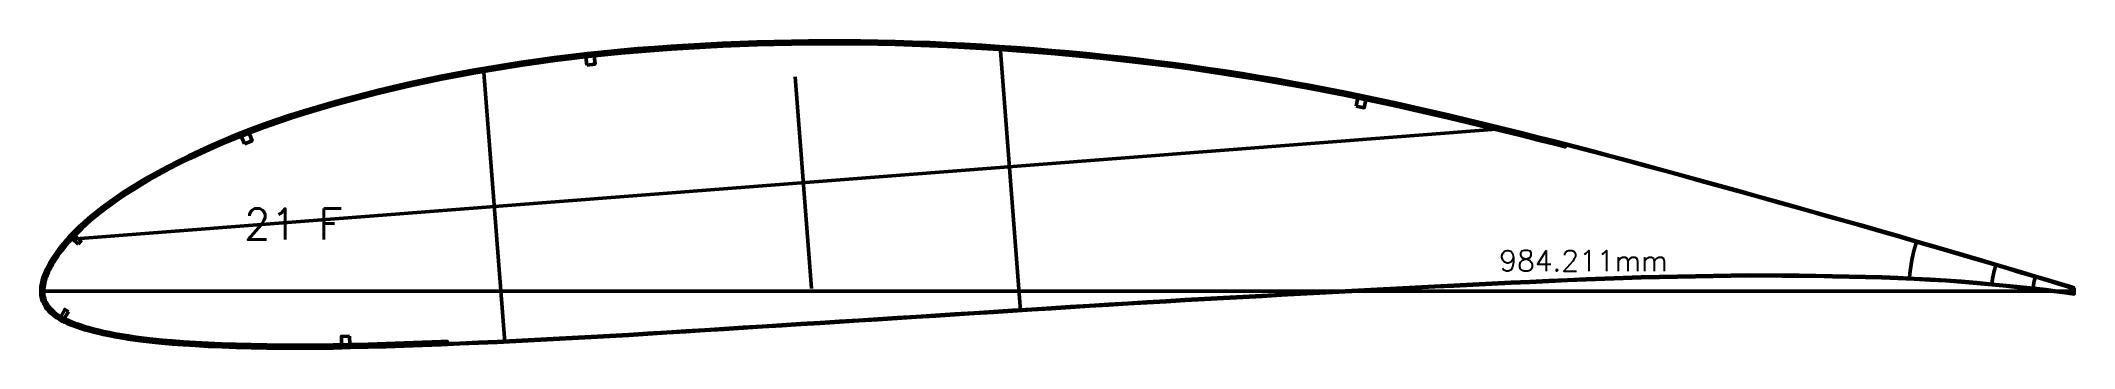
# Model space of a CAD drawing. Header units: metres. Extents: x -405 to 675, y -15418 to 133.
# Drawn here: x -369 to 615, y -4028 to -3879 of the extents above; entities that cross this region are included whole.
import ezdxf
from ezdxf.enums import TextEntityAlignment as Align

# ---------------------------------------------------------------- set-up
doc = ezdxf.new("R2010")
doc.units = ezdxf.units.M
for name, color, linetype, lineweight in [('FoilLayer', 7, 'Continuous', 50), ('RefFoilLayer', 7, 'Continuous', 50), ('StringerLayer', 7, 'Continuous', 50), ('SubLayer', 7, 'Continuous', 50), ('TextLayer', 7, 'Continuous', 50)]:
    doc.layers.add(name, color=color, linetype=linetype, lineweight=lineweight)
doc.styles.add('MSゴシック', font='romans')

msp = doc.modelspace()

# ---------------------------------------------------------------- texts
at = {"layer": 'TextLayer', "style": 'MSゴシック'}
msp.add_text('21 F', height=15, dxfattribs=at).set_placement((-270.66, -3975.16))
msp.add_text('984.211mm', height=10, dxfattribs=at).set_placement((418.29, -3993.34), align=Align.BOTTOM_RIGHT)

# ---------------------------------------------------------------- linework, layer by layer
at = {"layer": 'FoilLayer'}
msp.add_lwpolyline([(614.99, -3998.95), (611.99, -3997.99), (607.15, -3996.53), (601.91, -3994.91), (596.19, -3993.18), (589.96, -3991.33), (583.25, -3989.35), (576.15, -3987.24), (568.72, -3985.04), (561.08, -3982.78), (553.37, -3980.53), (545.6, -3978.31), (537.71, -3976.01), (529.74, -3973.66), (521.63, -3971.34), (513.39, -3968.99), (505.01, -3966.64), (496.47, -3964.23), (487.79, -3961.79), (479.02, -3959.33), (470.18, -3956.85), (461.32, -3954.37), (452.45, -3951.89), (443.59, -3949.43), (434.73, -3946.98), (425.87, -3944.55), (417.04, -3942.13), (408.24, -3939.73), (399.47, -3937.37), (390.72, -3935.03), (381.99, -3932.73), (373.28, -3930.45), (368.97, -3929.34), (368.7, -3930.36), (364.33, -3929.23), (355.67, -3927.02), (347.02, -3924.85), (338.38, -3922.71), (329.74, -3920.61), (321.1, -3918.54), (312.49, -3916.5), (303.94, -3914.5), (295.46, -3912.55), (287.03, -3910.67), (278.64, -3908.84), (270.28, -3907.08), (261.94, -3905.37), (253.61, -3903.73), (245.3, -3902.14), (237.01, -3900.6), (228.72, -3899.14), (220.43, -3897.73), (212.13, -3896.38), (203.82, -3895.09), (195.5, -3893.85), (187.16, -3892.67), (178.82, -3891.54), (170.47, -3890.47), (162.11, -3889.46), (153.73, -3888.5), (145.32, -3887.59), (136.9, -3886.74), (128.46, -3885.94), (120.02, -3885.18), (111.59, -3884.48), (103.15, -3883.84), (94.73, -3883.24), (86.32, -3882.71), (77.91, -3882.23), (69.52, -3881.8), (61.13, -3881.44), (52.76, -3881.13), (44.39, -3880.89), (36.02, -3880.7), (27.67, -3880.57), (19.32, -3880.5), (10.97, -3880.5), (2.62, -3880.55), (-5.73, -3880.67), (-14.07, -3880.84), (-22.4, -3881.06), (-30.71, -3881.35), (-39.01, -3881.7), (-47.29, -3882.11), (-55.56, -3882.58), (-63.8, -3883.11), (-71.99, -3883.69), (-80.13, -3884.33), (-88.22, -3885.04), (-96.25, -3885.82), (-104.25, -3886.68), (-112.24, -3887.62), (-120.21, -3888.63), (-128.16, -3889.71), (-136.07, -3890.86), (-143.96, -3892.07), (-151.82, -3893.36), (-159.62, -3894.72), (-167.38, -3896.15), (-175.08, -3897.64), (-182.73, -3899.21), (-190.31, -3900.85), (-197.82, -3902.56), (-205.26, -3904.35), (-212.63, -3906.22), (-219.95, -3908.16), (-227.17, -3910.15), (-234.26, -3912.19), (-241.19, -3914.28), (-247.97, -3916.44), (-254.61, -3918.67), (-261.11, -3920.98), (-267.46, -3923.34), (-273.67, -3925.78), (-279.72, -3928.26), (-285.58, -3930.79), (-291.26, -3933.35), (-296.74, -3935.94), (-302, -3938.54), (-307.01, -3941.11), (-311.75, -3943.65), (-316.21, -3946.15), (-320.39, -3948.61), (-324.3, -3951.01), (-327.95, -3953.37), (-331.35, -3955.65), (-334.5, -3957.87), (-337.42, -3960), (-340.11, -3962.06), (-342.6, -3964.05), (-344.89, -3965.97), (-347, -3967.84), (-348.95, -3969.64), (-350.76, -3971.39), (-352.42, -3973.07), (-353.97, -3974.7), (-355.39, -3976.27), (-356.7, -3977.79), (-357.91, -3979.27), (-359.03, -3980.7), (-360.06, -3982.1), (-361.01, -3983.45), (-361.88, -3984.76), (-362.68, -3986.04), (-363.42, -3987.3), (-364.1, -3988.52), (-364.71, -3989.68), (-365.25, -3990.82), (-365.72, -3991.96), (-366.16, -3993.08), (-366.54, -3994.13), (-366.86, -3995.15), (-367.1, -3996.18), (-367.29, -3997.19), (-367.44, -3998.17), (-367.54, -3999.12), (-367.58, -4000.06), (-367.57, -4000.94), (-367.5, -4001.82), (-367.36, -4002.69), (-367.14, -4003.58), (-366.84, -4004.46), (-366.47, -4005.34), (-366.01, -4006.2), (-365.48, -4007.04), (-364.86, -4007.86), (-364.15, -4008.67), (-363.37, -4009.45), (-362.5, -4010.22), (-361.56, -4010.96), (-360.54, -4011.67), (-359.45, -4012.37), (-358.27, -4013.03), (-357, -4013.67), (-355.64, -4014.3), (-354.18, -4014.9), (-352.63, -4015.5), (-350.98, -4016.09), (-349.22, -4016.68), (-347.34, -4017.27), (-345.35, -4017.85), (-343.22, -4018.43), (-340.94, -4018.99), (-338.48, -4019.55), (-335.84, -4020.1), (-332.98, -4020.65), (-329.91, -4021.2), (-326.58, -4021.74), (-322.99, -4022.28), (-319.11, -4022.79), (-314.89, -4023.27), (-310.3, -4023.72), (-305.32, -4024.14), (-299.93, -4024.55), (-294.15, -4024.92), (-287.98, -4025.25), (-281.41, -4025.53), (-274.47, -4025.75), (-267.17, -4025.92), (-259.59, -4026.06), (-251.79, -4026.15), (-243.84, -4026.19), (-235.77, -4026.16), (-227.55, -4026.06), (-219.15, -4025.89), (-210.6, -4025.68), (-201.94, -4025.43), (-193.17, -4025.13), (-184.28, -4024.81), (-175.31, -4024.47), (-172.3, -4024.35), (-172.25, -4025.4), (-166.25, -4025.16), (-157.23, -4024.79), (-148.22, -4024.39), (-139.19, -4023.96), (-130.11, -4023.5), (-120.99, -4023.03), (-111.86, -4022.55), (-102.74, -4022.05), (-93.63, -4021.53), (-84.5, -4020.99), (-75.33, -4020.42), (-66.12, -4019.84), (-56.89, -4019.27), (-47.64, -4018.7), (-38.37, -4018.12), (-29.09, -4017.54), (-19.78, -4016.94), (-10.47, -4016.35), (-1.15, -4015.77), (8.17, -4015.19), (17.49, -4014.61), (26.79, -4014.03), (36.1, -4013.44), (45.42, -4012.84), (54.73, -4012.25), (64.05, -4011.66), (73.37, -4011.08), (82.69, -4010.49), (92, -4009.91), (101.31, -4009.31), (110.63, -4008.71), (119.93, -4008.12), (129.22, -4007.53), (138.5, -4006.95), (147.79, -4006.38), (157.07, -4005.82), (166.34, -4005.26), (175.6, -4004.71), (184.85, -4004.18), (194.11, -4003.66), (203.39, -4003.15), (212.68, -4002.64), (221.98, -4002.14), (231.29, -4001.62), (240.59, -4001.1), (249.89, -4000.59), (259.18, -4000.08), (268.48, -3999.59), (277.77, -3999.09), (287.05, -3998.59), (296.32, -3998.09), (305.56, -3997.61), (314.79, -3997.14), (324.02, -3996.68), (333.26, -3996.24), (342.48, -3995.79), (351.67, -3995.36), (360.79, -3994.93), (369.84, -3994.54), (378.86, -3994.17), (387.84, -3993.82), (396.73, -3993.49), (405.53, -3993.21), (414.29, -3992.98), (423.03, -3992.79), (431.74, -3992.63), (440.38, -3992.46), (448.85, -3992.31), (457.15, -3992.25), (465.43, -3992.29), (473.72, -3992.33), (481.92, -3992.35), (490.01, -3992.44), (498.07, -3992.63), (506.11, -3992.81), (514.06, -3992.95), (521.91, -3993.15), (529.71, -3993.48), (537.58, -3993.88), (545.4, -3994.28), (553.02, -3994.71), (560.5, -3995.28), (567.93, -3995.94), (575.23, -3996.62), (582.28, -3997.29), (589, -3997.99), (595.35, -3998.69), (601.32, -3999.35), (606.86, -4000), (611.96, -4000.61), (615.12, -4001.03)], close=True, dxfattribs=at)
at = {"layer": 'RefFoilLayer'}
msp.add_lwpolyline([(615.13, -3998.52), (612.12, -3997.56), (607.28, -3996.1), (602.04, -3994.48), (596.32, -3992.75), (590.09, -3990.9), (583.38, -3988.92), (576.28, -3986.8), (568.85, -3984.61), (561.21, -3982.35), (553.5, -3980.09), (545.72, -3977.88), (537.84, -3975.58), (529.86, -3973.23), (521.75, -3970.91), (513.51, -3968.56), (505.13, -3966.21), (496.59, -3963.8), (487.91, -3961.36), (479.14, -3958.9), (470.3, -3956.42), (461.44, -3953.94), (452.57, -3951.46), (443.71, -3949), (434.85, -3946.55), (425.99, -3944.11), (417.16, -3941.69), (408.35, -3939.3), (399.59, -3936.93), (390.84, -3934.6), (382.1, -3932.29), (373.39, -3930.02), (364.7, -3927.77), (356.03, -3925.56), (347.38, -3923.39), (338.73, -3921.26), (330.09, -3919.15), (321.45, -3917.08), (312.84, -3915.04), (304.28, -3913.04), (295.79, -3911.09), (287.35, -3909.2), (278.95, -3907.37), (270.58, -3905.61), (262.23, -3903.9), (253.89, -3902.25), (245.57, -3900.66), (237.27, -3899.13), (228.97, -3897.66), (220.67, -3896.25), (212.36, -3894.9), (204.04, -3893.6), (195.71, -3892.36), (187.36, -3891.18), (179.01, -3890.05), (170.65, -3888.98), (162.28, -3887.96), (153.89, -3887.01), (145.48, -3886.1), (137.04, -3885.25), (128.6, -3884.44), (120.15, -3883.69), (111.7, -3882.99), (103.26, -3882.34), (94.82, -3881.75), (86.4, -3881.21), (77.99, -3880.73), (69.58, -3880.31), (61.19, -3879.94), (52.8, -3879.64), (44.42, -3879.39), (36.05, -3879.2), (27.68, -3879.07), (19.32, -3879), (10.96, -3879), (2.6, -3879.05), (-5.76, -3879.17), (-14.11, -3879.34), (-22.45, -3879.57), (-30.77, -3879.85), (-39.08, -3880.2), (-47.38, -3880.61), (-55.65, -3881.08), (-63.9, -3881.61), (-72.11, -3882.2), (-80.27, -3882.84), (-88.36, -3883.55), (-96.41, -3884.33), (-104.42, -3885.19), (-112.42, -3886.13), (-120.41, -3887.14), (-128.37, -3888.22), (-136.3, -3889.37), (-144.21, -3890.59), (-152.07, -3891.88), (-159.89, -3893.24), (-167.67, -3894.67), (-175.38, -3896.17), (-183.04, -3897.75), (-190.64, -3899.39), (-198.17, -3901.1), (-205.62, -3902.9), (-213.02, -3904.77), (-220.35, -3906.72), (-227.59, -3908.71), (-234.69, -3910.75), (-241.65, -3912.85), (-248.45, -3915.02), (-255.11, -3917.26), (-261.63, -3919.57), (-268.01, -3921.95), (-274.24, -3924.39), (-280.31, -3926.88), (-286.2, -3929.42), (-291.9, -3932), (-297.4, -3934.6), (-302.68, -3937.2), (-307.71, -3939.79), (-312.48, -3942.34), (-316.97, -3944.85), (-321.18, -3947.33), (-325.12, -3949.75), (-328.79, -3952.12), (-332.21, -3954.43), (-335.39, -3956.66), (-338.33, -3958.81), (-341.05, -3960.89), (-343.56, -3962.9), (-345.88, -3964.85), (-348.02, -3966.73), (-349.99, -3968.56), (-351.82, -3970.33), (-353.51, -3972.04), (-355.08, -3973.69), (-356.52, -3975.29), (-357.86, -3976.84), (-359.1, -3978.35), (-360.24, -3979.81), (-361.29, -3981.24), (-362.26, -3982.62), (-363.15, -3983.97), (-363.97, -3985.29), (-364.73, -3986.57), (-365.42, -3987.82), (-366.06, -3989.04), (-366.63, -3990.24), (-367.12, -3991.42), (-367.57, -3992.57), (-367.98, -3993.7), (-368.32, -3994.8), (-368.58, -3995.9), (-368.78, -3996.97), (-368.93, -3998.02), (-369.04, -3999.05), (-369.08, -4000.06), (-369.07, -4001.06), (-368.98, -4002.06), (-368.82, -4003.06), (-368.56, -4004.07), (-368.22, -4005.06), (-367.79, -4006.04), (-367.28, -4007.01), (-366.67, -4007.94), (-365.99, -4008.85), (-365.21, -4009.73), (-364.36, -4010.58), (-363.43, -4011.4), (-362.42, -4012.18), (-361.34, -4012.94), (-360.18, -4013.67), (-358.94, -4014.37), (-357.62, -4015.04), (-356.21, -4015.68), (-354.72, -4016.3), (-353.13, -4016.91), (-351.45, -4017.52), (-349.66, -4018.11), (-347.76, -4018.71), (-345.74, -4019.3), (-343.58, -4019.89), (-341.27, -4020.46), (-338.79, -4021.02), (-336.12, -4021.57), (-333.25, -4022.12), (-330.15, -4022.68), (-326.8, -4023.23), (-323.19, -4023.77), (-319.28, -4024.28), (-315.03, -4024.76), (-310.43, -4025.21), (-305.43, -4025.64), (-300.03, -4026.05), (-294.23, -4026.42), (-288.04, -4026.75), (-281.46, -4027.03), (-274.5, -4027.25), (-267.2, -4027.42), (-259.6, -4027.56), (-251.8, -4027.65), (-243.84, -4027.69), (-235.75, -4027.66), (-227.52, -4027.56), (-219.12, -4027.39), (-210.56, -4027.18), (-201.89, -4026.92), (-193.11, -4026.63), (-184.22, -4026.31), (-175.25, -4025.97), (-166.23, -4025.61), (-157.21, -4025.24), (-148.2, -4024.84), (-139.16, -4024.41), (-130.09, -4023.95), (-120.97, -4023.48), (-111.84, -4023), (-102.71, -4022.5), (-93.6, -4021.98), (-84.47, -4021.44), (-75.3, -4020.87), (-66.09, -4020.29), (-56.86, -4019.72), (-47.61, -4019.15), (-38.35, -4018.57), (-29.06, -4017.99), (-19.75, -4017.39), (-10.44, -4016.8), (-1.12, -4016.22), (8.19, -4015.64), (17.51, -4015.06), (26.82, -4014.48), (36.13, -4013.89), (45.45, -4013.29), (54.76, -4012.7), (64.08, -4012.11), (73.4, -4011.53), (82.72, -4010.94), (92.03, -4010.35), (101.34, -4009.76), (110.65, -4009.16), (119.96, -4008.56), (129.25, -4007.98), (138.53, -4007.4), (147.81, -4006.83), (157.1, -4006.27), (166.37, -4005.71), (175.63, -4005.16), (184.88, -4004.63), (194.13, -4004.11), (203.41, -4003.6), (212.71, -4003.09), (222.01, -4002.58), (231.31, -4002.07), (240.62, -4001.55), (249.91, -4001.04), (259.21, -4000.53), (268.5, -4000.04), (277.8, -3999.54), (287.08, -3999.04), (296.34, -3998.54), (305.58, -3998.06), (314.81, -3997.59), (324.04, -3997.13), (333.28, -3996.69), (342.51, -3996.24), (351.69, -3995.81), (360.81, -3995.38), (369.86, -3994.99), (378.88, -3994.62), (387.86, -3994.27), (396.75, -3993.94), (405.55, -3993.66), (414.3, -3993.43), (423.04, -3993.24), (431.75, -3993.08), (440.38, -3992.91), (448.85, -3992.76), (457.15, -3992.7), (465.43, -3992.74), (473.72, -3992.78), (481.92, -3992.8), (490, -3992.89), (498.06, -3993.08), (506.1, -3993.26), (514.05, -3993.4), (521.89, -3993.6), (529.69, -3993.93), (537.56, -3994.33), (545.38, -3994.73), (552.99, -3995.16), (560.46, -3995.73), (567.89, -3996.39), (575.18, -3997.07), (582.24, -3997.74), (588.95, -3998.43), (595.31, -3999.14), (601.26, -3999.8), (606.8, -4000.44), (611.91, -4001.06), (615.06, -4001.47)], close=True, dxfattribs=at)
at = {"layer": 'StringerLayer'}
for points in [[(-104.74, -3890.76), (-100.77, -3890.33), (-101.19, -3886.36), (-105.17, -3886.78), (-104.74, -3890.76)], [(267.57, -3910.59), (271.48, -3911.42), (272.31, -3907.5), (268.39, -3906.68), (267.57, -3910.59)], [(-270.51, -3928.84), (-266.79, -3927.38), (-268.25, -3923.65), (-271.97, -3925.11), (-270.51, -3928.84)], [(-351.01, -3977.39), (-349.63, -3975.94), (-352.54, -3973.19), (-353.91, -3974.64), (-351.01, -3977.39)], [(-355.67, -4009.9), (-357.41, -4008.92), (-359.37, -4012.41), (-357.63, -4013.39), (-355.67, -4009.9)], [(-219.56, -4021.89), (-223.56, -4021.98), (-223.48, -4025.97), (-219.48, -4025.89), (-219.56, -4021.89)]]:
    msp.add_lwpolyline(points, dxfattribs=at)
at = {"layer": 'SubLayer'}
for p, q in [((95.23, -3881.78), (105.06, -4009.52)), ((-154.7, -3892.34), (-144.51, -4024.67)), ((-3.94, -3896.41), (3.94, -3998.82)), ((339.65, -3921.48), (-356.29, -3975.03)), ((-51.21, -3951.56), (51.21, -3943.68)), ((-369.08, -4000), (615.13, -4000))]:
    msp.add_line(p, q, dxfattribs=at)
for radius, start, end in [(80, 162.76908, 175.53417), (40, 161.82816, 175.15961), (20, 160.16946, 176.19413)]:
    msp.add_arc((615.13, -4000), radius, start, end, dxfattribs=at)

msp.set_redraw_order([(e.dxf.handle, doc.entitydb.next_handle()) for e in msp.query("TEXT MTEXT ATTDEF DIMENSION ARC_DIMENSION")])  # texts and dimensions are drawn at this point

doc.saveas('drawing.dxf')
